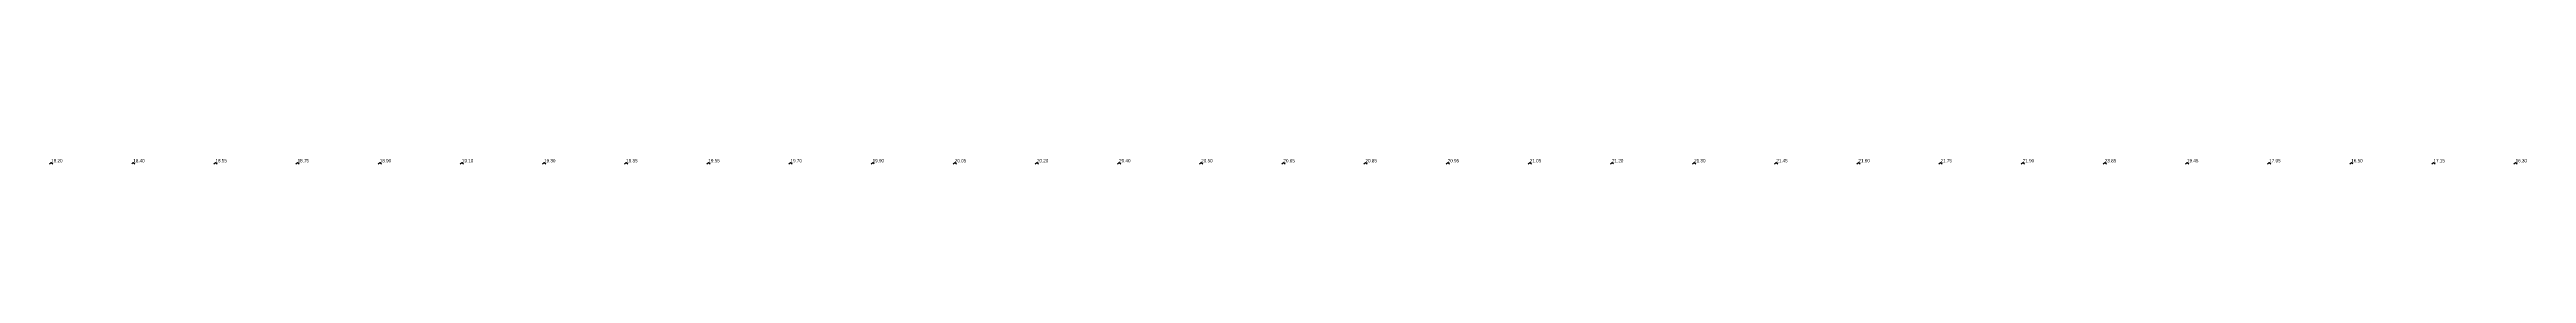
# Model space of a CAD drawing. Extents: x 570945 to 571083, y 5181392 to 5181597.
# Drawn here: x 570964.8 to 571040.2, y 5181516.6 to 5181516.7 of the extents above; entities that cross this region are included whole.
import ezdxf

# ---------------------------------------------------------------- set-up
doc = ezdxf.new("R2010")
doc.units = 0
doc.layers.add('Soundings', color=1, linetype='CONTINUOUS')

msp = doc.modelspace()

# ---------------------------------------------------------------- linework, layer by layer
at = {"layer": 'Soundings'}
for points in [[(570964.825, 5181516.575), (570964.875, 5181516.625), (570964.925, 5181516.575)], [(570967.325, 5181516.575), (570967.375, 5181516.625), (570967.425, 5181516.575)], [(570969.825, 5181516.575), (570969.875, 5181516.625), (570969.925, 5181516.575)], [(570972.325, 5181516.575), (570972.375, 5181516.625), (570972.425, 5181516.575)], [(570974.825, 5181516.575), (570974.875, 5181516.625), (570974.925, 5181516.575)], [(570977.325, 5181516.575), (570977.375, 5181516.625), (570977.425, 5181516.575)], [(570979.825, 5181516.575), (570979.875, 5181516.625), (570979.925, 5181516.575)], [(570982.325, 5181516.575), (570982.375, 5181516.625), (570982.425, 5181516.575)], [(570984.825, 5181516.575), (570984.875, 5181516.625), (570984.925, 5181516.575)], [(570987.325, 5181516.575), (570987.375, 5181516.625), (570987.425, 5181516.575)], [(570989.825, 5181516.575), (570989.875, 5181516.625), (570989.925, 5181516.575)], [(570992.325, 5181516.575), (570992.375, 5181516.625), (570992.425, 5181516.575)], [(570994.825, 5181516.575), (570994.875, 5181516.625), (570994.925, 5181516.575)], [(570997.325, 5181516.575), (570997.375, 5181516.625), (570997.425, 5181516.575)], [(570999.825, 5181516.575), (570999.875, 5181516.625), (570999.925, 5181516.575)], [(571002.325, 5181516.575), (571002.375, 5181516.625), (571002.425, 5181516.575)], [(571004.825, 5181516.575), (571004.875, 5181516.625), (571004.925, 5181516.575)], [(571007.325, 5181516.575), (571007.375, 5181516.625), (571007.425, 5181516.575)], [(571009.825, 5181516.575), (571009.875, 5181516.625), (571009.925, 5181516.575)], [(571012.325, 5181516.575), (571012.375, 5181516.625), (571012.425, 5181516.575)], [(571014.825, 5181516.575), (571014.875, 5181516.625), (571014.925, 5181516.575)], [(571017.325, 5181516.575), (571017.375, 5181516.625), (571017.425, 5181516.575)], [(571019.825, 5181516.575), (571019.875, 5181516.625), (571019.925, 5181516.575)], [(571022.325, 5181516.575), (571022.375, 5181516.625), (571022.425, 5181516.575)], [(571024.825, 5181516.575), (571024.875, 5181516.625), (571024.925, 5181516.575)], [(571027.325, 5181516.575), (571027.375, 5181516.625), (571027.425, 5181516.575)], [(571029.825, 5181516.575), (571029.875, 5181516.625), (571029.925, 5181516.575)], [(571032.325, 5181516.575), (571032.375, 5181516.625), (571032.425, 5181516.575)], [(571034.825, 5181516.575), (571034.875, 5181516.625), (571034.925, 5181516.575)], [(571037.325, 5181516.575), (571037.375, 5181516.625), (571037.425, 5181516.575)], [(571039.825, 5181516.575), (571039.875, 5181516.625), (571039.925, 5181516.575)]]:
    msp.add_lwpolyline(points, dxfattribs=at)

# ---------------------------------------------------------------- texts
for s, p in [('18.20', (570964.875, 5181516.625, 18.2)), ('18.40', (570967.375, 5181516.625, 18.4)), ('18.55', (570969.875, 5181516.625, 18.55)), ('18.75', (570972.375, 5181516.625, 18.75)), ('18.90', (570974.875, 5181516.625, 18.9)), ('19.10', (570977.375, 5181516.625, 19.1)), ('19.30', (570979.875, 5181516.625, 19.3)), ('19.35', (570982.375, 5181516.625, 19.35)), ('19.55', (570984.875, 5181516.625, 19.55)), ('19.70', (570987.375, 5181516.625, 19.7)), ('19.90', (570989.875, 5181516.625, 19.9)), ('20.05', (570992.375, 5181516.625, 20.05)), ('20.20', (570994.875, 5181516.625, 20.2)), ('20.40', (570997.375, 5181516.625, 20.4)), ('20.50', (570999.875, 5181516.625, 20.5)), ('20.65', (571002.375, 5181516.625, 20.65)), ('20.85', (571004.875, 5181516.625, 20.85)), ('20.95', (571007.375, 5181516.625, 20.95)), ('21.05', (571009.875, 5181516.625, 21.05)), ('21.20', (571012.375, 5181516.625, 21.2)), ('21.30', (571014.875, 5181516.625, 21.3)), ('21.45', (571017.375, 5181516.625, 21.45)), ('21.60', (571019.875, 5181516.625, 21.6)), ('21.75', (571022.375, 5181516.625, 21.75)), ('21.90', (571024.875, 5181516.625, 21.9)), ('23.85', (571027.375, 5181516.625, 23.85)), ('19.45', (571029.875, 5181516.625, 19.45)), ('17.95', (571032.375, 5181516.625, 17.95)), ('16.50', (571034.875, 5181516.625, 16.5)), ('17.15', (571037.375, 5181516.625, 17.15)), ('16.30', (571039.875, 5181516.625, 16.3))]:
    msp.add_text(s, height=0.1, dxfattribs=at).set_placement(p)

doc.saveas('drawing.dxf')
